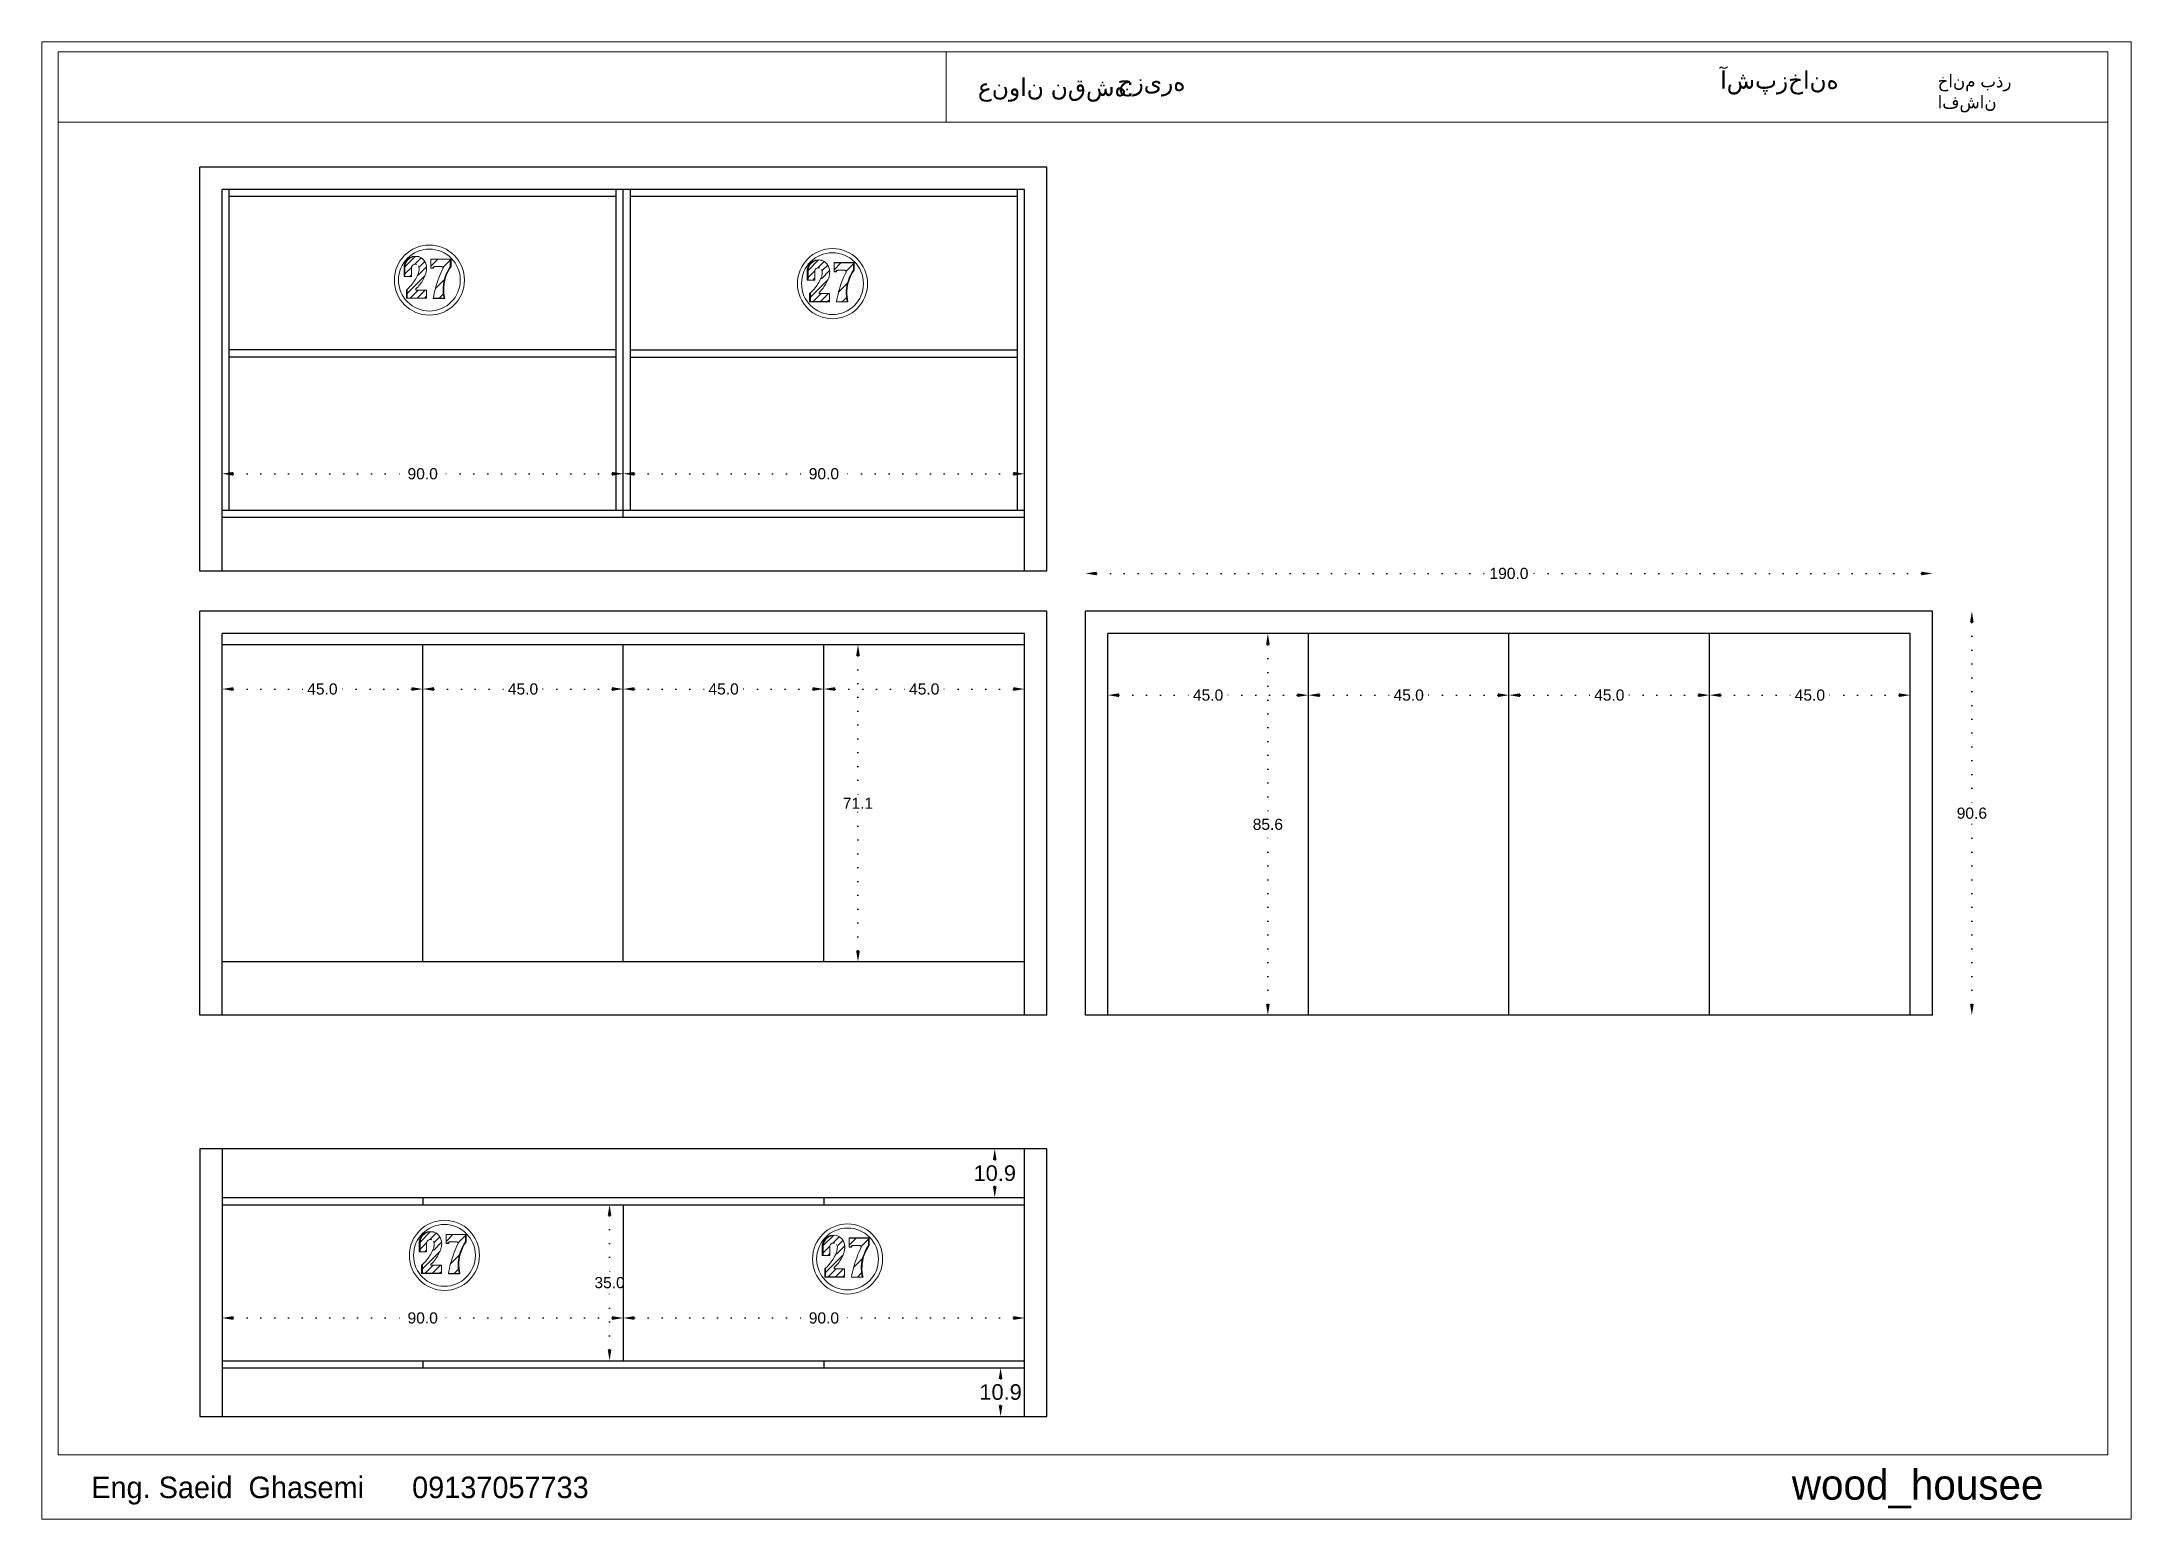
# Model space of a CAD drawing. Header units: inches. Extents: x -1979 to 7680, y -968 to 3127.
# Drawn here: x 6506.6 to 6975.3, y 693.1 to 1024.5 of the extents above; entities that cross this region are included whole.
import ezdxf

# ---------------------------------------------------------------- set-up
doc = ezdxf.new("R2010")
doc.units = ezdxf.units.IN
doc.header["$MEASUREMENT"] = 0
doc.linetypes.add('ACAD_ISO07W100', pattern=[3, 0, -3])
doc.styles.get("Standard").update_dxf_attribs({"font": 'arial.ttf'})
doc.dimstyles.new('Copy of Standard', dxfattribs={"dimtxt": 2.5, "dimasz": 2.5, "dimexe": 0.18, "dimexo": 0.0625, "dimgap": 0.09, "dimtad": 0, "dimtih": 1, "dimtoh": 1, "dimdec": 1, "dimzin": 0, "dimdsep": 46, "dimtxsty": 'Standard', "dimcen": 0.09, "dimse1": 1, "dimse2": 1, "dimadec": 0, "dimazin": 0, "dimtfac": 1, "dimtdec": 1, "dimtix": 1, "dimtofl": 0, "dimtmove": 0, "dimatfit": 3, "dimfxl": 1, "dimtolj": 1, "dimtzin": 0, "dimarcsym": 0})
doc.dimstyles.get("Standard").update_dxf_attribs({"dimtxt": 3.5, "dimasz": 2.5, "dimexe": 0.18, "dimexo": 0.0625, "dimgap": 0.09, "dimtad": 0, "dimtih": 1, "dimtoh": 1, "dimdec": 1, "dimzin": 0, "dimdsep": 46, "dimtxsty": 'Standard', "dimcen": 0.09, "dimse1": 1, "dimse2": 1, "dimadec": 0, "dimazin": 0, "dimtfac": 1, "dimtdec": 1, "dimtix": 1, "dimtofl": 0, "dimtmove": 0, "dimatfit": 3, "dimfxl": 1, "dimtolj": 1, "dimtzin": 0, "dimarcsym": 0})

msp = doc.modelspace()

# ---------------------------------------------------------------- texts
at = {"lineweight": 20, "attachment_point": 1}
for s, width, gutter_width, heights, insert, char_height in [('{\\fArial|b0|i0|c178|p34;آشپزخانه}', 34.2164, 178.94, [0], (6883.11, 1017.92), 3.9475), ('خانم بذر افشان', 28.5093, 73.76, [0], (6931.87, 1017.11), 2.825), ('{\\fArial|b0|i0|c178|p34;عنوان نقشه}:', 46.7735, 285.81, [0], (6716.58, 1016.32), 3.9723), ('جزیره', 46.6984, 285.81, [0], (6747.87, 1017.51), 3.972), ('{\\fPlantagenet Cherokee|b0|i0|c0|p18;wood_housee}', 1.3276, 33.48, [0.209], (6899.16, 704.26), 6.778), ('{\\fPlantagenet Cherokee|b0|i0|c0|p18;^IEng. Saeid  Ghasemi      09137057733}', 213.8524, 23.92, [0], (6498.33, 702.66), 4.8415)]:
    msp.add_mtext_dynamic_manual_height_columns(s, width=width, gutter_width=gutter_width, heights=heights, dxfattribs=dict(at, insert=insert, char_height=char_height))

# ---------------------------------------------------------------- blocks, each defined once
blk = doc.blocks.new('*D537')
at = {"color": 0, "linetype": 'ACAD_ISO07W100', "lineweight": -2, "transparency": 16777216}
for p, q in [((6639.54, 738.23), (6678.7, 738.23)), ((6724.54, 738.23), (6685.37, 738.23))]:
    blk.add_line(p, q, dxfattribs=at)
at = {"color": 0, "transparency": 16777216}
for points in [[(6639.54, 738.65), (6639.54, 737.81), (6637.04, 738.23)], [(6724.54, 738.65), (6724.54, 737.81), (6727.04, 738.23)]]:
    blk.add_solid(points, dxfattribs=at)
at = {"layer": 'Defpoints', "color": 0, "transparency": 16777216}
for p in [(6637.04, 738.23), (6637.04, 728.65), (6727.04, 716.15)]:
    blk.add_point(p, dxfattribs=at)
at = {"color": 0, "transparency": 16777216, "insert": (6682.04, 738.23), "char_height": 2.5, "attachment_point": 5}
blk.add_mtext('\\A1;90.0', dxfattribs=at)
blk = doc.blocks.new('*D538')
at = {"color": 0, "linetype": 'ACAD_ISO07W100', "lineweight": -2, "transparency": 16777216}
for p, q in [((6549.54, 738.23), (6588.7, 738.23)), ((6634.54, 738.23), (6595.37, 738.23))]:
    blk.add_line(p, q, dxfattribs=at)
at = {"color": 0, "transparency": 16777216}
for points in [[(6549.54, 738.65), (6549.54, 737.81), (6547.04, 738.23)], [(6634.54, 738.65), (6634.54, 737.81), (6637.04, 738.23)]]:
    blk.add_solid(points, dxfattribs=at)
at = {"layer": 'Defpoints', "color": 0, "transparency": 16777216}
for p in [(6547.04, 738.23), (6637.04, 728.65), (6547.04, 716.15)]:
    blk.add_point(p, dxfattribs=at)
at = {"color": 0, "transparency": 16777216, "insert": (6592.04, 738.23), "char_height": 2.5, "attachment_point": 5}
blk.add_mtext('\\A1;90.0', dxfattribs=at)
blk = doc.blocks.new('*D539')
at = {"color": 0, "linetype": 'ACAD_ISO07W100', "lineweight": -2, "transparency": 16777216}
for p, q in [((6633.96, 761.15), (6633.96, 747.52)), ((6633.96, 731.15), (6633.96, 744.79))]:
    blk.add_line(p, q, dxfattribs=at)
at = {"color": 0, "transparency": 16777216}
for points in [[(6633.54, 761.15), (6634.37, 761.15), (6633.96, 763.65)], [(6633.54, 731.15), (6634.37, 731.15), (6633.96, 728.65)]]:
    blk.add_solid(points, dxfattribs=at)
at = {"layer": 'Defpoints', "color": 0, "transparency": 16777216}
for p in [(6633.96, 763.65), (6637.04, 763.65), (6637.04, 728.65)]:
    blk.add_point(p, dxfattribs=at)
at = {"color": 0, "transparency": 16777216, "insert": (6633.96, 746.15), "char_height": 2.5, "attachment_point": 5}
blk.add_mtext('\\A1;35.0', dxfattribs=at)
blk = doc.blocks.new('*D540')
at = {"color": 0, "linetype": 'ACAD_ISO07W100', "lineweight": -2, "transparency": 16777216}
for p, q in [((6689.68, 886.75), (6689.68, 855.05)), ((6689.68, 820.65), (6689.68, 852.36))]:
    blk.add_line(p, q, dxfattribs=at)
at = {"color": 0, "transparency": 16777216}
for points in [[(6689.26, 886.75), (6690.1, 886.75), (6689.68, 889.25)], [(6689.26, 820.65), (6690.1, 820.65), (6689.68, 818.15)]]:
    blk.add_solid(points, dxfattribs=at)
at = {"layer": 'Defpoints', "color": 0, "transparency": 16777216}
for p in [(6682.04, 889.25), (6689.68, 889.25), (6682.04, 818.15)]:
    blk.add_point(p, dxfattribs=at)
at = {"color": 0, "transparency": 16777216, "insert": (6689.68, 853.7), "char_height": 2.5, "attachment_point": 5}
blk.add_mtext('\\A1;71.1', dxfattribs=at)
blk = doc.blocks.new('*D541')
at = {"color": 0, "linetype": 'ACAD_ISO07W100', "lineweight": -2, "transparency": 16777216}
for p, q in [((6549.54, 879.31), (6566.15, 879.31)), ((6589.54, 879.31), (6572.92, 879.31))]:
    blk.add_line(p, q, dxfattribs=at)
at = {"color": 0, "transparency": 16777216}
for points in [[(6549.54, 879.73), (6549.54, 878.9), (6547.04, 879.31)], [(6589.54, 879.73), (6589.54, 878.9), (6592.04, 879.31)]]:
    blk.add_solid(points, dxfattribs=at)
at = {"layer": 'Defpoints', "color": 0, "transparency": 16777216}
for p in [(6547.04, 891.75), (6592.04, 889.25), (6592.04, 879.31)]:
    blk.add_point(p, dxfattribs=at)
at = {"color": 0, "transparency": 16777216, "insert": (6569.54, 879.31), "char_height": 2.5, "attachment_point": 5}
blk.add_mtext('\\A1;45.0', dxfattribs=at)
blk = doc.blocks.new('*D542')
at = {"color": 0, "linetype": 'ACAD_ISO07W100', "lineweight": -2, "transparency": 16777216}
for p, q in [((6594.54, 879.31), (6611.15, 879.31)), ((6634.54, 879.31), (6617.92, 879.31))]:
    blk.add_line(p, q, dxfattribs=at)
at = {"color": 0, "transparency": 16777216}
for points in [[(6594.54, 879.73), (6594.54, 878.9), (6592.04, 879.31)], [(6634.54, 879.73), (6634.54, 878.9), (6637.04, 879.31)]]:
    blk.add_solid(points, dxfattribs=at)
at = {"layer": 'Defpoints', "color": 0, "transparency": 16777216}
for p in [(6592.04, 889.25), (6637.04, 889.25), (6637.04, 879.31)]:
    blk.add_point(p, dxfattribs=at)
at = {"color": 0, "transparency": 16777216, "insert": (6614.54, 879.31), "char_height": 2.5, "attachment_point": 5}
blk.add_mtext('\\A1;45.0', dxfattribs=at)
blk = doc.blocks.new('*D543')
at = {"color": 0, "linetype": 'ACAD_ISO07W100', "lineweight": -2, "transparency": 16777216}
for p, q in [((6639.54, 879.31), (6656.15, 879.31)), ((6679.54, 879.31), (6662.92, 879.31))]:
    blk.add_line(p, q, dxfattribs=at)
at = {"color": 0, "transparency": 16777216}
for points in [[(6639.54, 879.73), (6639.54, 878.9), (6637.04, 879.31)], [(6679.54, 879.73), (6679.54, 878.9), (6682.04, 879.31)]]:
    blk.add_solid(points, dxfattribs=at)
at = {"layer": 'Defpoints', "color": 0, "transparency": 16777216}
for p in [(6637.04, 889.25), (6682.04, 889.25), (6682.04, 879.31)]:
    blk.add_point(p, dxfattribs=at)
at = {"color": 0, "transparency": 16777216, "insert": (6659.54, 879.31), "char_height": 2.5, "attachment_point": 5}
blk.add_mtext('\\A1;45.0', dxfattribs=at)
blk = doc.blocks.new('*D544')
at = {"color": 0, "linetype": 'ACAD_ISO07W100', "lineweight": -2, "transparency": 16777216}
for p, q in [((6684.54, 879.31), (6701.15, 879.31)), ((6724.54, 879.31), (6707.92, 879.31))]:
    blk.add_line(p, q, dxfattribs=at)
at = {"color": 0, "transparency": 16777216}
for points in [[(6684.54, 879.73), (6684.54, 878.9), (6682.04, 879.31)], [(6724.54, 879.73), (6724.54, 878.9), (6727.04, 879.31)]]:
    blk.add_solid(points, dxfattribs=at)
at = {"layer": 'Defpoints', "color": 0, "transparency": 16777216}
for p in [(6727.04, 891.75), (6682.04, 889.25), (6727.04, 879.31)]:
    blk.add_point(p, dxfattribs=at)
at = {"color": 0, "transparency": 16777216, "insert": (6704.54, 879.31), "char_height": 2.5, "attachment_point": 5}
blk.add_mtext('\\A1;45.0', dxfattribs=at)
blk = doc.blocks.new('*D545')
at = {"color": 0, "linetype": 'ACAD_ISO07W100', "lineweight": -2, "transparency": 16777216}
for p, q in [((6781.62, 889.25), (6781.62, 850.32)), ((6781.62, 808.65), (6781.62, 847.59))]:
    blk.add_line(p, q, dxfattribs=at)
at = {"color": 0, "transparency": 16777216}
for points in [[(6781.21, 889.25), (6782.04, 889.25), (6781.62, 891.75)], [(6781.21, 808.65), (6782.04, 808.65), (6781.62, 806.15)]]:
    blk.add_solid(points, dxfattribs=at)
at = {"layer": 'Defpoints', "color": 0, "transparency": 16777216}
for p in [(6781.62, 891.75), (6790.71, 891.75), (6790.71, 806.15)]:
    blk.add_point(p, dxfattribs=at)
at = {"color": 0, "transparency": 16777216, "insert": (6781.62, 848.95), "char_height": 2.5, "attachment_point": 5}
blk.add_mtext('\\A1;85.6', dxfattribs=at)
blk = doc.blocks.new('*D546')
at = {"color": 0, "linetype": 'ACAD_ISO07W100', "lineweight": -2, "transparency": 16777216}
for p, q in [((6748.21, 877.94), (6764.83, 877.94)), ((6788.21, 877.94), (6771.6, 877.94))]:
    blk.add_line(p, q, dxfattribs=at)
at = {"color": 0, "transparency": 16777216}
for points in [[(6748.21, 878.35), (6748.21, 877.52), (6745.71, 877.94)], [(6788.21, 878.35), (6788.21, 877.52), (6790.71, 877.94)]]:
    blk.add_solid(points, dxfattribs=at)
at = {"layer": 'Defpoints', "color": 0, "transparency": 16777216}
for p in [(6745.71, 891.75), (6790.71, 891.75), (6790.71, 877.94)]:
    blk.add_point(p, dxfattribs=at)
at = {"color": 0, "transparency": 16777216, "insert": (6768.21, 877.94), "char_height": 2.5, "attachment_point": 5}
blk.add_mtext('\\A1;45.0', dxfattribs=at)
blk = doc.blocks.new('*D547')
at = {"color": 0, "linetype": 'ACAD_ISO07W100', "lineweight": -2, "transparency": 16777216}
for p, q in [((6793.21, 877.94), (6809.83, 877.94)), ((6833.21, 877.94), (6816.6, 877.94))]:
    blk.add_line(p, q, dxfattribs=at)
at = {"color": 0, "transparency": 16777216}
for points in [[(6793.21, 878.35), (6793.21, 877.52), (6790.71, 877.94)], [(6833.21, 878.35), (6833.21, 877.52), (6835.71, 877.94)]]:
    blk.add_solid(points, dxfattribs=at)
at = {"layer": 'Defpoints', "color": 0, "transparency": 16777216}
for p in [(6790.71, 891.75), (6835.71, 891.75), (6835.71, 877.94)]:
    blk.add_point(p, dxfattribs=at)
at = {"color": 0, "transparency": 16777216, "insert": (6813.21, 877.94), "char_height": 2.5, "attachment_point": 5}
blk.add_mtext('\\A1;45.0', dxfattribs=at)
blk = doc.blocks.new('*D548')
at = {"color": 0, "linetype": 'ACAD_ISO07W100', "lineweight": -2, "transparency": 16777216}
for p, q in [((6838.21, 877.94), (6854.83, 877.94)), ((6878.21, 877.94), (6861.6, 877.94))]:
    blk.add_line(p, q, dxfattribs=at)
at = {"color": 0, "transparency": 16777216}
for points in [[(6838.21, 878.35), (6838.21, 877.52), (6835.71, 877.94)], [(6878.21, 878.35), (6878.21, 877.52), (6880.71, 877.94)]]:
    blk.add_solid(points, dxfattribs=at)
at = {"layer": 'Defpoints', "color": 0, "transparency": 16777216}
for p in [(6835.71, 891.75), (6880.71, 891.75), (6880.71, 877.94)]:
    blk.add_point(p, dxfattribs=at)
at = {"color": 0, "transparency": 16777216, "insert": (6858.21, 877.94), "char_height": 2.5, "attachment_point": 5}
blk.add_mtext('\\A1;45.0', dxfattribs=at)
blk = doc.blocks.new('*D549')
at = {"color": 0, "linetype": 'ACAD_ISO07W100', "lineweight": -2, "transparency": 16777216}
for p, q in [((6883.21, 877.94), (6899.83, 877.94)), ((6923.21, 877.94), (6906.6, 877.94))]:
    blk.add_line(p, q, dxfattribs=at)
at = {"color": 0, "transparency": 16777216}
for points in [[(6883.21, 878.35), (6883.21, 877.52), (6880.71, 877.94)], [(6923.21, 878.35), (6923.21, 877.52), (6925.71, 877.94)]]:
    blk.add_solid(points, dxfattribs=at)
at = {"layer": 'Defpoints', "color": 0, "transparency": 16777216}
for p in [(6880.71, 891.75), (6925.71, 891.75), (6925.71, 877.94)]:
    blk.add_point(p, dxfattribs=at)
at = {"color": 0, "transparency": 16777216, "insert": (6903.21, 877.94), "char_height": 2.5, "attachment_point": 5}
blk.add_mtext('\\A1;45.0', dxfattribs=at)
blk = doc.blocks.new('*D550')
at = {"color": 0, "linetype": 'ACAD_ISO07W100', "lineweight": -2, "transparency": 16777216}
for p, q in [((6939.54, 894.25), (6939.54, 852.82)), ((6939.54, 808.65), (6939.54, 850.09))]:
    blk.add_line(p, q, dxfattribs=at)
at = {"color": 0, "transparency": 16777216}
for points in [[(6939.12, 894.25), (6939.95, 894.25), (6939.54, 896.75)], [(6939.12, 808.65), (6939.95, 808.65), (6939.54, 806.15)]]:
    blk.add_solid(points, dxfattribs=at)
at = {"layer": 'Defpoints', "color": 0, "transparency": 16777216}
for p in [(6930.71, 896.75), (6939.54, 896.75), (6930.71, 806.15)]:
    blk.add_point(p, dxfattribs=at)
at = {"color": 0, "transparency": 16777216, "insert": (6939.54, 851.45), "char_height": 2.5, "attachment_point": 5}
blk.add_mtext('\\A1;90.6', dxfattribs=at)
blk = doc.blocks.new('*D551')
at = {"color": 0, "linetype": 'ACAD_ISO07W100', "lineweight": -2, "transparency": 16777216}
for p, q in [((6743.21, 905.23), (6831.53, 905.23)), ((6928.21, 905.23), (6839.9, 905.23))]:
    blk.add_line(p, q, dxfattribs=at)
at = {"color": 0, "transparency": 16777216}
for points in [[(6743.21, 905.64), (6743.21, 904.81), (6740.71, 905.23)], [(6928.21, 905.64), (6928.21, 904.81), (6930.71, 905.23)]]:
    blk.add_solid(points, dxfattribs=at)
at = {"layer": 'Defpoints', "color": 0, "transparency": 16777216}
for p in [(6930.71, 905.23), (6740.71, 896.75), (6930.71, 896.75)]:
    blk.add_point(p, dxfattribs=at)
at = {"color": 0, "transparency": 16777216, "insert": (6835.71, 905.23), "char_height": 2.5, "attachment_point": 5}
blk.add_mtext('\\A1;190.0', dxfattribs=at)
blk = doc.blocks.new('*D552')
at = {"color": 0, "linetype": 'ACAD_ISO07W100', "lineweight": -2, "transparency": 16777216}
for p, q in [((6549.54, 927.59), (6588.7, 927.59)), ((6634.54, 927.59), (6595.37, 927.59))]:
    blk.add_line(p, q, dxfattribs=at)
at = {"color": 0, "transparency": 16777216}
for points in [[(6549.54, 928.01), (6549.54, 927.17), (6547.04, 927.59)], [(6634.54, 928.01), (6634.54, 927.17), (6637.04, 927.59)]]:
    blk.add_solid(points, dxfattribs=at)
at = {"layer": 'Defpoints', "color": 0, "transparency": 16777216}
for p in [(6637.04, 927.59), (6637.04, 917.78), (6547.04, 905.78)]:
    blk.add_point(p, dxfattribs=at)
at = {"color": 0, "transparency": 16777216, "insert": (6592.04, 927.59), "char_height": 2.5, "attachment_point": 5}
blk.add_mtext('\\A1;90.0', dxfattribs=at)
blk = doc.blocks.new('*D553')
at = {"color": 0, "linetype": 'ACAD_ISO07W100', "lineweight": -2, "transparency": 16777216}
for p, q in [((6639.54, 927.59), (6678.7, 927.59)), ((6724.54, 927.59), (6685.37, 927.59))]:
    blk.add_line(p, q, dxfattribs=at)
at = {"color": 0, "transparency": 16777216}
for points in [[(6639.54, 928.01), (6639.54, 927.17), (6637.04, 927.59)], [(6724.54, 928.01), (6724.54, 927.17), (6727.04, 927.59)]]:
    blk.add_solid(points, dxfattribs=at)
at = {"layer": 'Defpoints', "color": 0, "transparency": 16777216}
for p in [(6727.04, 927.59), (6637.04, 917.78), (6727.04, 905.78)]:
    blk.add_point(p, dxfattribs=at)
at = {"color": 0, "transparency": 16777216, "insert": (6682.04, 927.59), "char_height": 2.5, "attachment_point": 5}
blk.add_mtext('\\A1;90.0', dxfattribs=at)
blk = doc.blocks.new('*D565')
at = {"color": 0, "linetype": 'ACAD_ISO07W100', "lineweight": -2, "transparency": 16777216}
for p, q in [((6720.36, 773.65), (6720.36, 772.58)), ((6720.36, 767.75), (6720.36, 768.83))]:
    blk.add_line(p, q, dxfattribs=at)
at = {"color": 0, "transparency": 16777216}
for points in [[(6719.94, 773.65), (6720.77, 773.65), (6720.36, 776.15)], [(6719.94, 767.75), (6720.77, 767.75), (6720.36, 765.25)]]:
    blk.add_solid(points, dxfattribs=at)
at = {"layer": 'Defpoints', "color": 0, "transparency": 16777216}
for p in [(6720.36, 776.15), (6727.04, 776.15), (6727.04, 765.25)]:
    blk.add_point(p, dxfattribs=at)
at = {"color": 0, "transparency": 16777216, "insert": (6720.36, 770.7), "char_height": 3.5, "attachment_point": 5}
blk.add_mtext('\\A1;10.9', dxfattribs=at)
blk = doc.blocks.new('*D566')
at = {"color": 0, "linetype": 'ACAD_ISO07W100', "lineweight": -2, "transparency": 16777216}
for p, q in [((6721.67, 724.55), (6721.67, 723.48)), ((6721.67, 718.65), (6721.67, 719.73))]:
    blk.add_line(p, q, dxfattribs=at)
at = {"color": 0, "transparency": 16777216}
for points in [[(6721.25, 724.55), (6722.09, 724.55), (6721.67, 727.05)], [(6721.25, 718.65), (6722.09, 718.65), (6721.67, 716.15)]]:
    blk.add_solid(points, dxfattribs=at)
at = {"layer": 'Defpoints', "color": 0, "transparency": 16777216}
for p in [(6727.04, 727.05), (6721.67, 716.15), (6727.04, 716.15)]:
    blk.add_point(p, dxfattribs=at)
at = {"color": 0, "transparency": 16777216, "insert": (6721.67, 721.6), "char_height": 3.5, "attachment_point": 5}
blk.add_mtext('\\A1;10.9', dxfattribs=at)

# ---------------------------------------------------------------- dimensions: what is measured, and where the dimension line sits
for base, p1, p2, picture, middle in [((6637.04, 927.59), (6547.04, 905.78), (6637.04, 917.78), '*D552', (6592.04, 927.59)), ((6727.04, 927.59), (6637.04, 917.78), (6727.04, 905.78), '*D553', (6682.04, 927.59)), ((6930.71, 905.23), (6740.71, 896.75), (6930.71, 896.75), '*D551', (6835.71, 905.23)), ((6592.04, 879.31), (6547.04, 891.75), (6592.04, 889.25), '*D541', (6569.54, 879.31)), ((6727.04, 879.31), (6682.04, 889.25), (6727.04, 891.75), '*D544', (6704.54, 879.31)), ((6790.71, 877.94), (6745.71, 891.75), (6790.71, 891.75), '*D546', (6768.21, 877.94)), ((6835.71, 877.94), (6790.71, 891.75), (6835.71, 891.75), '*D547', (6813.21, 877.94)), ((6880.71, 877.94), (6835.71, 891.75), (6880.71, 891.75), '*D548', (6858.21, 877.94)), ((6925.71, 877.94), (6880.71, 891.75), (6925.71, 891.75), '*D549', (6903.21, 877.94)), ((6637.04, 879.31), (6592.04, 889.25), (6637.04, 889.25), '*D542', (6614.54, 879.31)), ((6682.04, 879.31), (6637.04, 889.25), (6682.04, 889.25), '*D543', (6659.54, 879.31)), ((6547.04, 738.23), (6637.04, 728.65), (6547.04, 716.15), '*D538', (6592.04, 738.23)), ((6637.04, 738.23), (6727.04, 716.15), (6637.04, 728.65), '*D537', (6682.04, 738.23))]:
    dim = msp.add_linear_dim(base=base, p1=p1, p2=p2, dimstyle='Copy of Standard')
    dim.commit()
    dim.dimension.update_dxf_attribs({"geometry": picture, "text_midpoint": middle})
for base, p1, p2, angle, dimstyle, picture, middle in [((6939.54, 896.75), (6930.71, 806.15), (6930.71, 896.75), 270, 'Copy of Standard', '*D550', (6939.54, 851.45)), ((6781.62, 891.75), (6790.71, 806.15), (6790.71, 891.75), 270, 'Copy of Standard', '*D545', (6781.62, 848.95)), ((6689.68, 889.25), (6682.04, 818.15), (6682.04, 889.25), 270, 'Copy of Standard', '*D540', (6689.68, 853.7)), ((6720.36, 776.15), (6727.04, 765.25), (6727.04, 776.15), 90, 'Standard', '*D565', (6720.36, 770.7)), ((6633.96, 763.65), (6637.04, 728.65), (6637.04, 763.65), 90, 'Copy of Standard', '*D539', (6633.96, 746.15)), ((6721.67, 716.15), (6727.04, 727.05), (6727.04, 716.15), 90, 'Standard', '*D566', (6721.67, 721.6))]:
    dim = msp.add_linear_dim(base=base, p1=p1, p2=p2, angle=angle, dimstyle=dimstyle)
    dim.commit()
    dim.dimension.update_dxf_attribs({"geometry": picture, "text_midpoint": middle})

# ---------------------------------------------------------------- hatches: boundary and pattern name
at = {"lineweight": 20}
h = msp.add_hatch(dxfattribs=at)
h.set_pattern_fill('ANSI31', color=256, scale=9.218651)
h.set_pattern_definition([(45, (5952.6527, 1544.5569), (-0.8148213, 0.8148213), [])])
h.paths.add_polyline_path([(6592.88, 968.81), (6590.52, 968.81), (6590.52, 969.09), (6590.76, 969.32), (6590.99, 969.56), (6591.21, 969.81), (6591.42, 970.07), (6591.62, 970.33), (6591.81, 970.61), (6591.99, 970.89), (6592.15, 971.18), (6592.31, 971.47), (6592.45, 971.77), (6592.58, 972.08), (6592.62, 972.2), (6592.69, 972.39), (6592.76, 972.59), (6592.81, 972.78), (6592.85, 972.99), (6592.88, 973.19), (6592.9, 973.39), (6592.91, 973.6), (6592.91, 973.8), (6592.9, 974.01), (6592.88, 974.21), (6592.68, 974.91), (6592.29, 975.52), (6591.75, 976), (6591.16, 976.27), (6590.54, 976.36), (6589.83, 976.25), (6589.18, 975.95), (6588.64, 975.48), (6588.26, 974.88), (6588.06, 974.19), (6588.07, 973.47), (6588.07, 971.83), (6589.54, 971.83), (6589.54, 973.99), (6589.68, 974.25), (6589.87, 974.44), (6590.11, 974.56), (6590.37, 974.6), (6590.54, 974.57), (6590.64, 974.56), (6590.64, 974.56), (6590.8, 974.53), (6591.04, 974.41), (6591.23, 974.23), (6591.35, 974), (6591.4, 973.74), (6591.4, 973.57), (6591.39, 973.4), (6591.37, 973.23), (6591.35, 973.07), (6591.32, 972.91), (6591.28, 972.74), (6591.23, 972.58), (6591.17, 972.42), (6591.11, 972.27), (6591.04, 972.12), (6590.96, 971.94), (6590.8, 971.63), (6590.63, 971.31), (6590.44, 971.01), (6590.25, 970.71), (6590.04, 970.41), (6589.82, 970.13), (6589.6, 969.85), (6589.36, 969.59), (6589.11, 969.33), (6588.85, 969.08), (6588.59, 968.84), (6588.59, 967.02), (6592.88, 967.02)])
h = msp.add_hatch(dxfattribs=at)
h.set_pattern_fill('ANSI31', color=256, scale=17)
h.set_pattern_definition([(45, (5615.5782, 1859.074), (-1.502602, 1.502602), [])])
h.paths.add_polyline_path([(6596.68, 970.05), (6596.78, 970.66), (6596.92, 971.26), (6597.1, 971.85), (6597.32, 972.43), (6597.58, 972.99), (6597.89, 973.53), (6598.22, 974.05), (6598.22, 975.72), (6593.89, 975.72), (6593.89, 973.68), (6594.28, 973.68), (6594.28, 973.74), (6594.31, 973.83), (6594.37, 973.92), (6594.45, 973.98), (6594.54, 974.03), (6594.56, 974.03), (6594.51, 974.02), (6594.47, 973.99), (6594.43, 973.97), (6594.39, 973.93), (6594.36, 973.9), (6594.33, 973.85), (6594.31, 973.81), (6594.29, 973.76), (6594.28, 973.71), (6594.28, 973.68), (6594.41, 973.68), (6594.42, 973.76), (6594.45, 973.86), (6594.51, 973.94), (6594.58, 974.01), (6594.68, 974.05), (6594.75, 974.07), (6594.8, 974.07), (6596.26, 974.07), (6596.35, 974.05), (6596.44, 974.01), (6596.52, 973.94), (6596.57, 973.86), (6596.6, 973.76), (6596.61, 973.68), (6596.35, 973.15), (6596.11, 972.61), (6595.87, 972.06), (6595.66, 971.51), (6595.45, 970.95), (6595.26, 970.39), (6595.09, 969.82), (6594.92, 969.25), (6594.77, 968.68), (6594.64, 968.1), (6594.52, 967.52), (6594.42, 966.98), (6596.84, 966.98), (6596.73, 967.59), (6596.65, 968.2), (6596.62, 968.82), (6596.63, 969.44)])
h = msp.add_hatch(dxfattribs=at)
h.set_pattern_fill('ANSI31', color=256, scale=9.218651)
h.set_pattern_definition([(45, (6043.0743, 1543.7504), (-0.8148213, 0.8148213), [])])
h.paths.add_polyline_path([(6683.3, 968.01), (6680.94, 968.01), (6680.94, 968.28), (6681.18, 968.51), (6681.41, 968.75), (6681.63, 969), (6681.84, 969.26), (6682.04, 969.52), (6682.23, 969.8), (6682.41, 970.08), (6682.58, 970.37), (6682.73, 970.66), (6682.87, 970.96), (6683, 971.27), (6683.04, 971.39), (6683.11, 971.58), (6683.18, 971.78), (6683.23, 971.98), (6683.27, 972.18), (6683.3, 972.38), (6683.32, 972.59), (6683.33, 972.79), (6683.33, 973), (6683.32, 973.2), (6683.3, 973.41), (6683.1, 974.1), (6682.71, 974.71), (6682.17, 975.19), (6681.58, 975.46), (6680.96, 975.55), (6680.25, 975.45), (6679.6, 975.15), (6679.06, 974.68), (6678.68, 974.07), (6678.48, 973.38), (6678.49, 972.67), (6678.49, 971.02), (6679.96, 971.02), (6679.96, 973.19), (6680.1, 973.45), (6680.29, 973.63), (6680.53, 973.75), (6680.8, 973.79), (6680.96, 973.77), (6681.06, 973.75), (6681.06, 973.75), (6681.22, 973.73), (6681.46, 973.61), (6681.65, 973.42), (6681.77, 973.19), (6681.82, 972.93), (6681.82, 972.76), (6681.81, 972.59), (6681.79, 972.43), (6681.77, 972.26), (6681.74, 972.1), (6681.7, 971.94), (6681.65, 971.78), (6681.6, 971.62), (6681.53, 971.46), (6681.46, 971.31), (6681.38, 971.14), (6681.22, 970.82), (6681.05, 970.51), (6680.87, 970.2), (6680.67, 969.9), (6680.46, 969.61), (6680.25, 969.32), (6680.02, 969.05), (6679.78, 968.78), (6679.53, 968.52), (6679.27, 968.27), (6679.01, 968.04), (6679.01, 966.21), (6683.3, 966.21)])
h = msp.add_hatch(dxfattribs=at)
h.set_pattern_fill('ANSI31', color=256, scale=17)
h.set_pattern_definition([(45, (5705.9997, 1858.2675), (-1.502602, 1.502602), [])])
h.paths.add_polyline_path([(6687.1, 969.24), (6687.2, 969.86), (6687.34, 970.46), (6687.52, 971.05), (6687.74, 971.62), (6688.01, 972.18), (6688.31, 972.72), (6688.65, 973.24), (6688.65, 974.91), (6684.31, 974.91), (6684.31, 972.88), (6684.7, 972.88), (6684.7, 972.93), (6684.74, 973.03), (6684.79, 973.11), (6684.87, 973.18), (6684.96, 973.22), (6684.98, 973.23), (6684.94, 973.21), (6684.89, 973.19), (6684.85, 973.16), (6684.81, 973.13), (6684.78, 973.09), (6684.75, 973.05), (6684.73, 973), (6684.71, 972.95), (6684.7, 972.91), (6684.7, 972.88), (6684.83, 972.88), (6684.84, 972.95), (6684.87, 973.05), (6684.93, 973.13), (6685.01, 973.2), (6685.1, 973.25), (6685.17, 973.26), (6685.22, 973.27), (6686.68, 973.27), (6686.77, 973.25), (6686.86, 973.2), (6686.94, 973.13), (6686.99, 973.05), (6687.02, 972.95), (6687.03, 972.88), (6686.77, 972.34), (6686.53, 971.8), (6686.3, 971.25), (6686.08, 970.7), (6685.87, 970.15), (6685.68, 969.58), (6685.51, 969.02), (6685.34, 968.45), (6685.2, 967.87), (6685.06, 967.3), (6684.94, 966.71), (6684.84, 966.17), (6687.27, 966.17), (6687.15, 966.78), (6687.07, 967.39), (6687.04, 968.01), (6687.05, 968.63)])
h = msp.add_hatch(dxfattribs=at)
h.set_pattern_fill('ANSI31', color=256, scale=9.218651)
h.set_pattern_definition([(45, (5956.0375, 1325.7912), (-0.8148213, 0.8148213), [])])
h.paths.add_polyline_path([(6596.26, 750.05), (6593.9, 750.05), (6593.9, 750.32), (6594.15, 750.55), (6594.38, 750.79), (6594.6, 751.04), (6594.81, 751.3), (6595.01, 751.57), (6595.2, 751.84), (6595.37, 752.12), (6595.54, 752.41), (6595.69, 752.7), (6595.83, 753.01), (6595.96, 753.31), (6596.01, 753.43), (6596.08, 753.62), (6596.14, 753.82), (6596.19, 754.02), (6596.23, 754.22), (6596.27, 754.42), (6596.29, 754.63), (6596.3, 754.83), (6596.3, 755.04), (6596.28, 755.24), (6596.26, 755.45), (6596.06, 756.14), (6595.68, 756.75), (6595.13, 757.23), (6594.54, 757.5), (6593.92, 757.59), (6593.21, 757.49), (6592.56, 757.19), (6592.02, 756.72), (6591.64, 756.11), (6591.44, 755.42), (6591.45, 754.71), (6591.45, 753.06), (6592.93, 753.06), (6592.93, 755.23), (6593.07, 755.49), (6593.26, 755.67), (6593.5, 755.79), (6593.76, 755.83), (6593.92, 755.81), (6594.02, 755.79), (6594.03, 755.79), (6594.18, 755.77), (6594.42, 755.65), (6594.61, 755.46), (6594.73, 755.23), (6594.78, 754.97), (6594.78, 754.8), (6594.77, 754.64), (6594.76, 754.47), (6594.73, 754.3), (6594.7, 754.14), (6594.66, 753.98), (6594.61, 753.82), (6594.56, 753.66), (6594.5, 753.5), (6594.43, 753.35), (6594.35, 753.18), (6594.19, 752.86), (6594.01, 752.55), (6593.83, 752.24), (6593.63, 751.94), (6593.43, 751.65), (6593.21, 751.36), (6592.98, 751.09), (6592.74, 750.82), (6592.5, 750.56), (6592.24, 750.32), (6591.97, 750.08), (6591.97, 748.25), (6596.26, 748.25)])
h = msp.add_hatch(dxfattribs=at)
h.set_pattern_fill('ANSI31', color=256, scale=17)
h.set_pattern_definition([(45, (5618.963, 1640.3083), (-1.502602, 1.502602), [])])
h.paths.add_polyline_path([(6600.07, 751.29), (6600.16, 751.9), (6600.3, 752.5), (6600.48, 753.09), (6600.71, 753.66), (6600.97, 754.22), (6601.27, 754.76), (6601.61, 755.28), (6601.61, 756.95), (6597.28, 756.95), (6597.28, 754.92), (6597.66, 754.92), (6597.67, 754.97), (6597.7, 755.07), (6597.76, 755.15), (6597.83, 755.22), (6597.92, 755.26), (6597.95, 755.27), (6597.9, 755.25), (6597.85, 755.23), (6597.81, 755.2), (6597.77, 755.17), (6597.74, 755.13), (6597.71, 755.09), (6597.69, 755.04), (6597.67, 755), (6597.67, 754.95), (6597.66, 754.92), (6597.8, 754.92), (6597.8, 754.99), (6597.83, 755.09), (6597.89, 755.18), (6597.97, 755.24), (6598.06, 755.29), (6598.14, 755.3), (6598.19, 755.31), (6599.64, 755.31), (6599.73, 755.29), (6599.82, 755.24), (6599.9, 755.17), (6599.96, 755.09), (6599.99, 754.99), (6599.99, 754.92), (6599.73, 754.38), (6599.49, 753.84), (6599.26, 753.3), (6599.04, 752.74), (6598.84, 752.19), (6598.65, 751.62), (6598.47, 751.06), (6598.31, 750.49), (6598.16, 749.91), (6598.02, 749.34), (6597.9, 748.75), (6597.81, 748.22), (6600.23, 748.22), (6600.11, 748.82), (6600.03, 749.44), (6600, 750.05), (6600.01, 750.67)])
h = msp.add_hatch(dxfattribs=at)
h.set_pattern_fill('ANSI31', color=256, scale=9.218651)
h.set_pattern_definition([(45, (6046.4591, 1324.9847), (-0.8148213, 0.8148213), [])])
h.paths.add_polyline_path([(6686.68, 749.24), (6684.33, 749.24), (6684.33, 749.52), (6684.57, 749.75), (6684.8, 749.99), (6685.02, 750.24), (6685.23, 750.49), (6685.43, 750.76), (6685.62, 751.03), (6685.79, 751.31), (6685.96, 751.6), (6686.11, 751.9), (6686.25, 752.2), (6686.38, 752.51), (6686.43, 752.63), (6686.5, 752.82), (6686.56, 753.01), (6686.61, 753.21), (6686.66, 753.41), (6686.69, 753.62), (6686.71, 753.82), (6686.72, 754.03), (6686.72, 754.23), (6686.71, 754.44), (6686.68, 754.64), (6686.49, 755.34), (6686.1, 755.95), (6685.55, 756.42), (6684.96, 756.7), (6684.35, 756.78), (6683.64, 756.68), (6682.99, 756.38), (6682.45, 755.91), (6682.06, 755.31), (6681.87, 754.62), (6681.87, 753.9), (6681.87, 752.25), (6683.35, 752.25), (6683.35, 754.42), (6683.49, 754.68), (6683.68, 754.87), (6683.92, 754.99), (6684.18, 755.03), (6684.35, 755), (6684.44, 754.99), (6684.45, 754.98), (6684.61, 754.96), (6684.84, 754.84), (6685.03, 754.66), (6685.16, 754.42), (6685.2, 754.16), (6685.2, 754), (6685.2, 753.83), (6685.18, 753.66), (6685.16, 753.5), (6685.12, 753.33), (6685.08, 753.17), (6685.04, 753.01), (6684.98, 752.85), (6684.92, 752.7), (6684.85, 752.55), (6684.77, 752.37), (6684.61, 752.05), (6684.44, 751.74), (6684.25, 751.43), (6684.06, 751.13), (6683.85, 750.84), (6683.63, 750.56), (6683.4, 750.28), (6683.16, 750.01), (6682.92, 749.76), (6682.66, 749.51), (6682.39, 749.27), (6682.39, 747.45), (6686.68, 747.45)])
h = msp.add_hatch(dxfattribs=at)
h.set_pattern_fill('ANSI31', color=256, scale=17)
h.set_pattern_definition([(45, (5709.3845, 1639.5018), (-1.502602, 1.502602), [])])
h.paths.add_polyline_path([(6690.49, 750.48), (6690.58, 751.09), (6690.72, 751.69), (6690.91, 752.28), (6691.13, 752.86), (6691.39, 753.42), (6691.69, 753.96), (6692.03, 754.47), (6692.03, 756.14), (6687.7, 756.14), (6687.7, 754.11), (6688.08, 754.11), (6688.09, 754.16), (6688.12, 754.26), (6688.18, 754.34), (6688.25, 754.41), (6688.34, 754.46), (6688.37, 754.46), (6688.32, 754.45), (6688.28, 754.42), (6688.23, 754.39), (6688.2, 754.36), (6688.16, 754.32), (6688.13, 754.28), (6688.11, 754.24), (6688.1, 754.19), (6688.09, 754.14), (6688.08, 754.11), (6688.22, 754.11), (6688.22, 754.19), (6688.26, 754.28), (6688.31, 754.37), (6688.39, 754.44), (6688.48, 754.48), (6688.56, 754.5), (6688.61, 754.5), (6690.06, 754.5), (6690.15, 754.48), (6690.25, 754.44), (6690.32, 754.37), (6690.38, 754.28), (6690.41, 754.19), (6690.41, 754.11), (6690.16, 753.58), (6689.91, 753.04), (6689.68, 752.49), (6689.46, 751.94), (6689.26, 751.38), (6689.07, 750.82), (6688.89, 750.25), (6688.73, 749.68), (6688.58, 749.11), (6688.45, 748.53), (6688.33, 747.95), (6688.23, 747.41), (6690.65, 747.41), (6690.53, 748.02), (6690.46, 748.63), (6690.42, 749.25), (6690.43, 749.86)])

# ---------------------------------------------------------------- linework, layer by layer
for p, q in [((6732.04, 996.38), (6542.04, 996.38)), ((6542.04, 905.78), (6542.04, 996.38)), ((6732.04, 905.78), (6732.04, 996.38)), ((6727.04, 991.38), (6547.04, 991.38)), ((6547.04, 905.78), (6547.04, 991.38)), ((6548.64, 919.38), (6548.64, 991.38)), ((6635.44, 989.78), (6548.64, 989.78)), ((6635.44, 919.38), (6635.44, 991.38)), ((6637.04, 917.78), (6637.04, 991.38)), ((6638.64, 919.38), (6638.64, 991.38)), ((6725.44, 989.78), (6638.64, 989.78)), ((6725.44, 919.38), (6725.44, 991.38)), ((6727.04, 905.78), (6727.04, 991.38)), ((6635.44, 955.38), (6548.64, 955.38)), ((6635.44, 953.78), (6548.64, 953.78)), ((6638.64, 955.38), (6725.44, 955.38)), ((6638.64, 953.78), (6725.44, 953.78)), ((6727.04, 919.38), (6547.04, 919.38)), ((6727.04, 917.78), (6547.04, 917.78)), ((6732.04, 905.78), (6542.04, 905.78)), ((6542.04, 806.15), (6542.04, 896.75)), ((6732.04, 896.75), (6542.04, 896.75)), ((6732.04, 806.15), (6732.04, 896.75)), ((6930.71, 896.75), (6740.71, 896.75)), ((6740.71, 806.15), (6740.71, 896.75)), ((6930.71, 806.15), (6930.71, 896.75)), ((6727.04, 891.75), (6547.04, 891.75)), ((6547.04, 806.15), (6547.04, 891.75)), ((6727.04, 806.15), (6727.04, 891.75)), ((6925.71, 891.75), (6745.71, 891.75)), ((6745.71, 806.15), (6745.71, 891.75)), ((6790.71, 806.15), (6790.71, 891.75)), ((6835.71, 806.15), (6835.71, 891.75)), ((6880.71, 806.15), (6880.71, 891.75)), ((6925.71, 806.15), (6925.71, 891.75)), ((6727.04, 889.25), (6547.04, 889.25)), ((6592.04, 818.15), (6592.04, 889.25)), ((6637.04, 818.15), (6637.04, 889.25)), ((6682.04, 818.15), (6682.04, 889.25)), ((6727.04, 818.15), (6547.04, 818.15)), ((6732.04, 806.15), (6542.04, 806.15)), ((6930.71, 806.15), (6740.71, 806.15)), ((6542.04, 776.15), (6542.04, 716.15)), ((6732.04, 776.15), (6542.04, 776.15)), ((6547.04, 776.15), (6547.04, 716.15)), ((6727.04, 716.15), (6727.04, 776.15)), ((6732.04, 716.15), (6732.04, 776.15)), ((6547.04, 765.25), (6727.04, 765.25)), ((6592.04, 765.25), (6592.04, 763.65)), ((6682.04, 765.25), (6682.04, 763.65)), ((6547.04, 763.65), (6727.04, 763.65)), ((6637.04, 763.65), (6637.04, 728.65)), ((6547.04, 728.65), (6727.04, 728.65)), ((6547.04, 727.05), (6727.04, 727.05)), ((6592.04, 728.65), (6592.04, 727.05)), ((6682.04, 728.65), (6682.04, 727.05)), ((6542.04, 716.15), (6732.04, 716.15))]:
    msp.add_line(p, q)
for p, q in [((6594.42, 966.98), (6596.84, 966.98)), ((6684.84, 966.17), (6687.27, 966.17)), ((6597.81, 748.22), (6600.23, 748.22)), ((6688.23, 747.41), (6690.65, 747.41))]:
    msp.add_line(p, q, dxfattribs=at)
for points in [[(6506.6, 693.1), (6975.28, 693.1), (6975.28, 1024.49), (6506.6, 1024.49)], [(6510.25, 1022.21), (6709.46, 1022.21), (6709.46, 1006.43), (6510.25, 1006.43)], [(6709.46, 1006.43), (6970.02, 1006.43), (6970.02, 1022.21), (6709.46, 1022.21)], [(6510.25, 707.53), (6970.02, 707.53), (6970.02, 1006.43), (6510.25, 1006.43)]]:
    msp.add_lwpolyline(points, close=True, dxfattribs=at)
for points in [[(6587.88, 971.83), (6587.88, 973.49), (6587.87, 974.21), (6588.07, 974.91), (6588.46, 975.52), (6589, 976), (6589.66, 976.3), (6590.37, 976.4), (6591.09, 976.3), (6591.16, 976.27), (6591.75, 976), (6592.29, 975.52), (6592.68, 974.91), (6592.88, 974.21), (6592.9, 974.01), (6592.91, 973.8), (6592.91, 973.6), (6592.9, 973.39), (6592.88, 973.19), (6592.85, 972.99), (6592.81, 972.78), (6592.76, 972.59), (6592.69, 972.39), (6592.62, 972.2), (6592.58, 972.08), (6592.45, 971.77), (6592.31, 971.47), (6592.15, 971.18), (6591.99, 970.89), (6591.81, 970.61), (6591.62, 970.33), (6591.42, 970.07), (6591.21, 969.81), (6590.99, 969.56), (6590.76, 969.32), (6590.52, 969.09), (6590.52, 968.81), (6592.88, 968.81), (6592.88, 967.02), (6592.88, 966.97), (6588.4, 966.97)], [(6588.07, 971.83), (6588.07, 973.47), (6588.06, 974.19), (6588.26, 974.88), (6588.64, 975.48), (6589.18, 975.95), (6589.83, 976.25), (6590.54, 976.36), (6591.16, 976.27)], [(6598.4, 975.76), (6598.22, 975.72), (6593.89, 975.72)], [(6598.22, 975.72), (6598.22, 974.05), (6597.89, 973.53), (6597.58, 972.99), (6597.32, 972.43), (6597.1, 971.85), (6596.92, 971.26), (6596.78, 970.66), (6596.68, 970.05), (6596.63, 969.44), (6596.62, 968.82), (6596.65, 968.2), (6596.73, 967.59), (6596.84, 966.98), (6597, 966.94), (6596.88, 967.55), (6596.81, 968.17), (6596.77, 968.79), (6596.78, 969.42), (6596.84, 970.04), (6596.94, 970.65), (6597.08, 971.26), (6597.26, 971.86), (6597.49, 972.44), (6597.75, 973), (6598.06, 973.55), (6598.4, 974.07), (6598.4, 975.76), (6593.89, 975.76), (6593.89, 975.72), (6593.89, 973.68), (6594.28, 973.68), (6594.41, 973.68), (6594.42, 973.73), (6594.43, 973.78), (6594.44, 973.83), (6594.46, 973.88), (6594.49, 973.92), (6594.53, 973.96), (6594.56, 973.99), (6594.61, 974.02), (6594.65, 974.04), (6594.7, 974.06), (6594.75, 974.07), (6594.8, 974.07), (6596.22, 974.07), (6596.27, 974.07), (6596.32, 974.06), (6596.37, 974.04), (6596.42, 974.02), (6596.46, 973.99), (6596.5, 973.96), (6596.53, 973.92), (6596.56, 973.88), (6596.58, 973.83), (6596.59, 973.78), (6596.6, 973.73), (6596.61, 973.68), (6596.35, 973.15), (6596.11, 972.61), (6595.87, 972.06), (6595.66, 971.51), (6595.45, 970.95), (6595.26, 970.39), (6595.09, 969.82), (6594.92, 969.25), (6594.77, 968.68), (6594.64, 968.1), (6594.52, 967.52), (6594.42, 966.98), (6594.41, 966.94), (6597, 966.94)], [(6678.3, 971.02), (6678.3, 972.68), (6678.29, 973.41), (6678.49, 974.1), (6678.88, 974.71), (6679.42, 975.19), (6680.08, 975.49), (6680.8, 975.59), (6681.51, 975.49), (6681.58, 975.46), (6682.17, 975.19), (6682.71, 974.71), (6683.1, 974.1), (6683.3, 973.41), (6683.32, 973.2), (6683.33, 973), (6683.33, 972.79), (6683.32, 972.59), (6683.3, 972.38), (6683.27, 972.18), (6683.23, 971.98), (6683.18, 971.78), (6683.11, 971.58), (6683.04, 971.39), (6683, 971.27), (6682.87, 970.96), (6682.73, 970.66), (6682.58, 970.37), (6682.41, 970.08), (6682.23, 969.8), (6682.04, 969.52), (6681.84, 969.26), (6681.63, 969), (6681.41, 968.75), (6681.18, 968.51), (6680.94, 968.28), (6680.94, 968.01), (6683.3, 968.01), (6683.3, 966.21), (6683.3, 966.16), (6678.82, 966.16)], [(6678.49, 971.02), (6678.49, 972.67), (6678.48, 973.38), (6678.68, 974.07), (6679.06, 974.68), (6679.6, 975.15), (6680.25, 975.45), (6680.96, 975.55), (6681.58, 975.46)], [(6688.82, 974.95), (6688.65, 974.91), (6684.31, 974.91)], [(6688.65, 974.91), (6688.65, 973.24), (6688.31, 972.72), (6688.01, 972.18), (6687.74, 971.62), (6687.52, 971.05), (6687.34, 970.46), (6687.2, 969.86), (6687.1, 969.24), (6687.05, 968.63), (6687.04, 968.01), (6687.07, 967.39), (6687.15, 966.78), (6687.27, 966.17), (6687.43, 966.13), (6687.31, 966.74), (6687.23, 967.36), (6687.2, 967.99), (6687.21, 968.61), (6687.26, 969.23), (6687.36, 969.85), (6687.5, 970.46), (6687.68, 971.05), (6687.91, 971.63), (6688.17, 972.2), (6688.48, 972.74), (6688.82, 973.27), (6688.82, 974.95), (6684.31, 974.95), (6684.31, 974.91), (6684.31, 972.88), (6684.7, 972.88), (6684.83, 972.88), (6684.84, 972.93), (6684.85, 972.98), (6684.86, 973.03), (6684.89, 973.07), (6684.91, 973.11), (6684.95, 973.15), (6684.99, 973.18), (6685.03, 973.21), (6685.07, 973.24), (6685.12, 973.25), (6685.17, 973.26), (6685.22, 973.27), (6686.64, 973.27), (6686.69, 973.26), (6686.74, 973.25), (6686.79, 973.24), (6686.84, 973.21), (6686.88, 973.18), (6686.92, 973.15), (6686.95, 973.11), (6686.98, 973.07), (6687, 973.02), (6687.02, 972.98), (6687.03, 972.93), (6687.03, 972.88), (6686.77, 972.34), (6686.53, 971.8), (6686.3, 971.25), (6686.08, 970.7), (6685.87, 970.15), (6685.68, 969.58), (6685.51, 969.02), (6685.34, 968.45), (6685.2, 967.87), (6685.06, 967.3), (6684.94, 966.71), (6684.84, 966.17), (6684.83, 966.13), (6687.43, 966.13)], [(6587.88, 971.83), (6588.07, 971.83), (6589.54, 971.83), (6589.54, 973.95), (6589.56, 974.02), (6589.68, 974.25), (6589.87, 974.44), (6590.11, 974.56), (6590.38, 974.6), (6590.54, 974.57), (6590.64, 974.56), (6590.64, 974.56)], [(6591.07, 974.25), (6591.19, 974.02), (6591.24, 973.75), (6591.24, 973.59), (6591.23, 973.42), (6591.22, 973.25), (6591.19, 973.08), (6591.16, 972.92), (6591.12, 972.75), (6591.07, 972.59), (6591.02, 972.43), (6590.95, 972.27), (6590.88, 972.12), (6590.8, 971.95), (6590.64, 971.62), (6590.47, 971.31), (6590.28, 971), (6590.08, 970.69), (6589.87, 970.4), (6589.65, 970.11), (6589.42, 969.83), (6589.18, 969.57), (6588.93, 969.3), (6588.67, 969.05), (6588.4, 968.81), (6588.4, 966.97), (6588.59, 967.02), (6592.88, 967.02)], [(6594.61, 974.04), (6594.56, 974.03), (6594.51, 974.02), (6594.47, 973.99), (6594.43, 973.97), (6594.39, 973.93), (6594.36, 973.9), (6594.33, 973.85), (6594.31, 973.81), (6594.29, 973.76), (6594.28, 973.71), (6594.28, 973.68)], [(6678.3, 971.02), (6678.49, 971.02), (6679.97, 971.02), (6679.97, 973.14), (6679.98, 973.21), (6680.1, 973.45), (6680.3, 973.63), (6680.53, 973.75), (6680.8, 973.8), (6680.96, 973.77), (6681.06, 973.75), (6681.07, 973.75)], [(6681.49, 973.45), (6681.61, 973.21), (6681.66, 972.95), (6681.66, 972.78), (6681.65, 972.61), (6681.64, 972.44), (6681.61, 972.28), (6681.58, 972.11), (6681.54, 971.95), (6681.49, 971.78), (6681.44, 971.62), (6681.37, 971.47), (6681.3, 971.31), (6681.22, 971.14), (6681.06, 970.82), (6680.89, 970.5), (6680.7, 970.19), (6680.5, 969.89), (6680.29, 969.59), (6680.07, 969.31), (6679.84, 969.03), (6679.6, 968.76), (6679.35, 968.5), (6679.09, 968.25), (6678.82, 968.01), (6678.82, 966.16), (6679.01, 966.21), (6683.3, 966.21)], [(6685.03, 973.24), (6684.98, 973.23), (6684.94, 973.21), (6684.89, 973.19), (6684.85, 973.16), (6684.81, 973.13), (6684.78, 973.09), (6684.75, 973.05), (6684.73, 973), (6684.71, 972.95), (6684.7, 972.91), (6684.7, 972.88)], [(6588.4, 968.81), (6588.59, 968.84), (6588.59, 967.02)], [(6678.82, 968.01), (6679.01, 968.04), (6679.01, 966.21)], [(6591.26, 753.06), (6591.26, 754.72), (6591.26, 755.45), (6591.45, 756.14), (6591.84, 756.75), (6592.39, 757.23), (6593.04, 757.53), (6593.76, 757.64), (6594.48, 757.53), (6594.54, 757.5), (6595.13, 757.23), (6595.68, 756.75), (6596.06, 756.14), (6596.26, 755.45), (6596.28, 755.24), (6596.3, 755.04), (6596.3, 754.83), (6596.29, 754.63), (6596.27, 754.42), (6596.23, 754.22), (6596.19, 754.02), (6596.14, 753.82), (6596.08, 753.62), (6596.01, 753.43), (6595.96, 753.31), (6595.83, 753.01), (6595.69, 752.7), (6595.54, 752.41), (6595.37, 752.12), (6595.2, 751.84), (6595.01, 751.57), (6594.81, 751.3), (6594.6, 751.04), (6594.38, 750.79), (6594.15, 750.55), (6593.9, 750.32), (6593.9, 750.05), (6596.26, 750.05), (6596.26, 748.25), (6596.26, 748.21), (6591.79, 748.21)], [(6591.26, 753.06), (6591.45, 753.06), (6592.93, 753.06), (6592.93, 755.18), (6592.94, 755.25), (6593.07, 755.49), (6593.26, 755.68), (6593.5, 755.79), (6593.76, 755.84), (6593.93, 755.81), (6594.03, 755.79), (6594.03, 755.79)], [(6591.45, 753.06), (6591.45, 754.71), (6591.44, 755.42), (6591.64, 756.11), (6592.02, 756.72), (6592.56, 757.19), (6593.21, 757.49), (6593.92, 757.59), (6594.54, 757.5)], [(6594.45, 755.49), (6594.58, 755.25), (6594.63, 754.99), (6594.63, 754.82), (6594.62, 754.65), (6594.6, 754.48), (6594.58, 754.32), (6594.55, 754.15), (6594.51, 753.99), (6594.46, 753.82), (6594.4, 753.66), (6594.34, 753.51), (6594.27, 753.36), (6594.19, 753.18), (6594.02, 752.86), (6593.85, 752.54), (6593.66, 752.23), (6593.47, 751.93), (6593.26, 751.63), (6593.04, 751.35), (6592.81, 751.07), (6592.57, 750.8), (6592.32, 750.54), (6592.06, 750.29), (6591.79, 750.05), (6591.79, 748.21), (6591.97, 748.25), (6596.26, 748.25)], [(6601.78, 756.99), (6601.61, 756.95), (6597.28, 756.95)], [(6601.61, 756.95), (6601.61, 755.28), (6601.27, 754.76), (6600.97, 754.22), (6600.71, 753.66), (6600.48, 753.09), (6600.3, 752.5), (6600.16, 751.9), (6600.07, 751.29), (6600.01, 750.67), (6600, 750.05), (6600.03, 749.44), (6600.11, 748.82), (6600.23, 748.22), (6600.39, 748.17), (6600.27, 748.78), (6600.19, 749.4), (6600.16, 750.03), (6600.17, 750.65), (6600.22, 751.27), (6600.32, 751.89), (6600.46, 752.5), (6600.65, 753.09), (6600.87, 753.67), (6601.14, 754.24), (6601.44, 754.78), (6601.78, 755.31), (6601.78, 756.99), (6597.28, 756.99), (6597.28, 756.95), (6597.28, 754.92), (6597.66, 754.92), (6597.8, 754.92), (6597.8, 754.97), (6597.81, 755.02), (6597.83, 755.07), (6597.85, 755.11), (6597.88, 755.15), (6597.91, 755.19), (6597.95, 755.23), (6597.99, 755.25), (6598.04, 755.28), (6598.09, 755.29), (6598.14, 755.3), (6598.19, 755.31), (6599.61, 755.31), (6599.66, 755.3), (6599.71, 755.29), (6599.76, 755.28), (6599.8, 755.25), (6599.84, 755.23), (6599.88, 755.19), (6599.91, 755.15), (6599.94, 755.11), (6599.96, 755.07), (6599.98, 755.02), (6599.99, 754.97), (6599.99, 754.92), (6599.73, 754.38), (6599.49, 753.84), (6599.26, 753.3), (6599.04, 752.74), (6598.84, 752.19), (6598.65, 751.62), (6598.47, 751.06), (6598.31, 750.49), (6598.16, 749.91), (6598.02, 749.34), (6597.9, 748.75), (6597.81, 748.22), (6597.8, 748.17), (6600.39, 748.17)], [(6598, 755.28), (6597.95, 755.27), (6597.9, 755.25), (6597.85, 755.23), (6597.81, 755.2), (6597.77, 755.17), (6597.74, 755.13), (6597.71, 755.09), (6597.69, 755.04), (6597.67, 755), (6597.67, 754.95), (6597.66, 754.92)], [(6681.68, 752.25), (6681.68, 753.92), (6681.68, 754.64), (6681.88, 755.34), (6682.26, 755.95), (6682.81, 756.42), (6683.47, 756.73), (6684.18, 756.83), (6684.9, 756.73), (6684.96, 756.7), (6685.55, 756.42), (6686.1, 755.95), (6686.49, 755.34), (6686.68, 754.64), (6686.71, 754.44), (6686.72, 754.23), (6686.72, 754.03), (6686.71, 753.82), (6686.69, 753.62), (6686.66, 753.41), (6686.61, 753.21), (6686.56, 753.01), (6686.5, 752.82), (6686.43, 752.63), (6686.38, 752.51), (6686.25, 752.2), (6686.11, 751.9), (6685.96, 751.6), (6685.79, 751.31), (6685.62, 751.03), (6685.43, 750.76), (6685.23, 750.49), (6685.02, 750.24), (6684.8, 749.99), (6684.57, 749.75), (6684.33, 749.52), (6684.33, 749.24), (6686.68, 749.24), (6686.68, 747.45), (6686.68, 747.4), (6682.21, 747.4)], [(6681.68, 752.25), (6681.87, 752.25), (6683.35, 752.25), (6683.35, 754.37), (6683.36, 754.45), (6683.49, 754.68), (6683.68, 754.87), (6683.92, 754.99), (6684.18, 755.03), (6684.35, 755), (6684.45, 754.99), (6684.45, 754.99)], [(6681.87, 752.25), (6681.87, 753.9), (6681.87, 754.62), (6682.06, 755.31), (6682.45, 755.91), (6682.99, 756.38), (6683.64, 756.68), (6684.35, 756.78), (6684.96, 756.7)], [(6684.87, 754.68), (6685, 754.44), (6685.05, 754.18), (6685.05, 754.01), (6685.04, 753.84), (6685.02, 753.68), (6685, 753.51), (6684.97, 753.34), (6684.93, 753.18), (6684.88, 753.02), (6684.82, 752.86), (6684.76, 752.7), (6684.69, 752.55), (6684.61, 752.37), (6684.45, 752.05), (6684.27, 751.73), (6684.09, 751.42), (6683.89, 751.12), (6683.68, 750.83), (6683.46, 750.54), (6683.23, 750.26), (6682.99, 749.99), (6682.74, 749.73), (6682.48, 749.48), (6682.21, 749.24), (6682.21, 747.4), (6682.39, 747.45), (6686.68, 747.45)], [(6692.2, 756.19), (6692.03, 756.14), (6687.7, 756.14)], [(6692.03, 756.14), (6692.03, 754.47), (6691.69, 753.96), (6691.39, 753.42), (6691.13, 752.86), (6690.91, 752.28), (6690.72, 751.69), (6690.58, 751.09), (6690.49, 750.48), (6690.43, 749.86), (6690.42, 749.25), (6690.46, 748.63), (6690.53, 748.02), (6690.65, 747.41), (6690.81, 747.36), (6690.69, 747.98), (6690.61, 748.6), (6690.58, 749.22), (6690.59, 749.84), (6690.65, 750.47), (6690.74, 751.08), (6690.88, 751.69), (6691.07, 752.29), (6691.29, 752.87), (6691.56, 753.43), (6691.86, 753.98), (6692.2, 754.5), (6692.2, 756.19), (6687.7, 756.19), (6687.7, 756.14), (6687.7, 754.11), (6688.08, 754.11), (6688.22, 754.11), (6688.22, 754.16), (6688.23, 754.21), (6688.25, 754.26), (6688.27, 754.31), (6688.3, 754.35), (6688.33, 754.39), (6688.37, 754.42), (6688.41, 754.45), (6688.46, 754.47), (6688.51, 754.49), (6688.56, 754.5), (6688.61, 754.5), (6690.03, 754.5), (6690.08, 754.5), (6690.13, 754.49), (6690.18, 754.47), (6690.22, 754.45), (6690.26, 754.42), (6690.3, 754.39), (6690.34, 754.35), (6690.36, 754.3), (6690.39, 754.26), (6690.4, 754.21), (6690.41, 754.16), (6690.41, 754.11), (6690.16, 753.58), (6689.91, 753.04), (6689.68, 752.49), (6689.46, 751.94), (6689.26, 751.38), (6689.07, 750.82), (6688.89, 750.25), (6688.73, 749.68), (6688.58, 749.11), (6688.45, 748.53), (6688.33, 747.95), (6688.23, 747.41), (6688.22, 747.36), (6690.81, 747.36)], [(6591.79, 750.05), (6591.97, 750.08), (6591.97, 748.25)], [(6688.42, 754.47), (6688.37, 754.46), (6688.32, 754.45), (6688.28, 754.42), (6688.23, 754.39), (6688.2, 754.36), (6688.16, 754.32), (6688.13, 754.28), (6688.11, 754.24), (6688.1, 754.19), (6688.09, 754.14), (6688.08, 754.11)], [(6682.21, 749.24), (6682.39, 749.27), (6682.39, 747.45)]]:
    msp.add_lwpolyline(points, dxfattribs=at)
for centre, radius in [((6593.54, 971.04), 7.86), ((6593.54, 971.04), 6.94), ((6683.96, 970.24), 7.86), ((6683.96, 970.24), 6.94), ((6596.92, 752.28), 7.86), ((6687.34, 751.47), 7.86), ((6596.92, 752.28), 6.94), ((6687.34, 751.47), 6.94)]:
    msp.add_circle(centre, radius, dxfattribs=at)

msp.set_redraw_order([(e.dxf.handle, doc.entitydb.next_handle()) for e in msp.query("TEXT MTEXT ATTDEF DIMENSION ARC_DIMENSION")])  # texts and dimensions are drawn at this point

doc.saveas('drawing.dxf')
